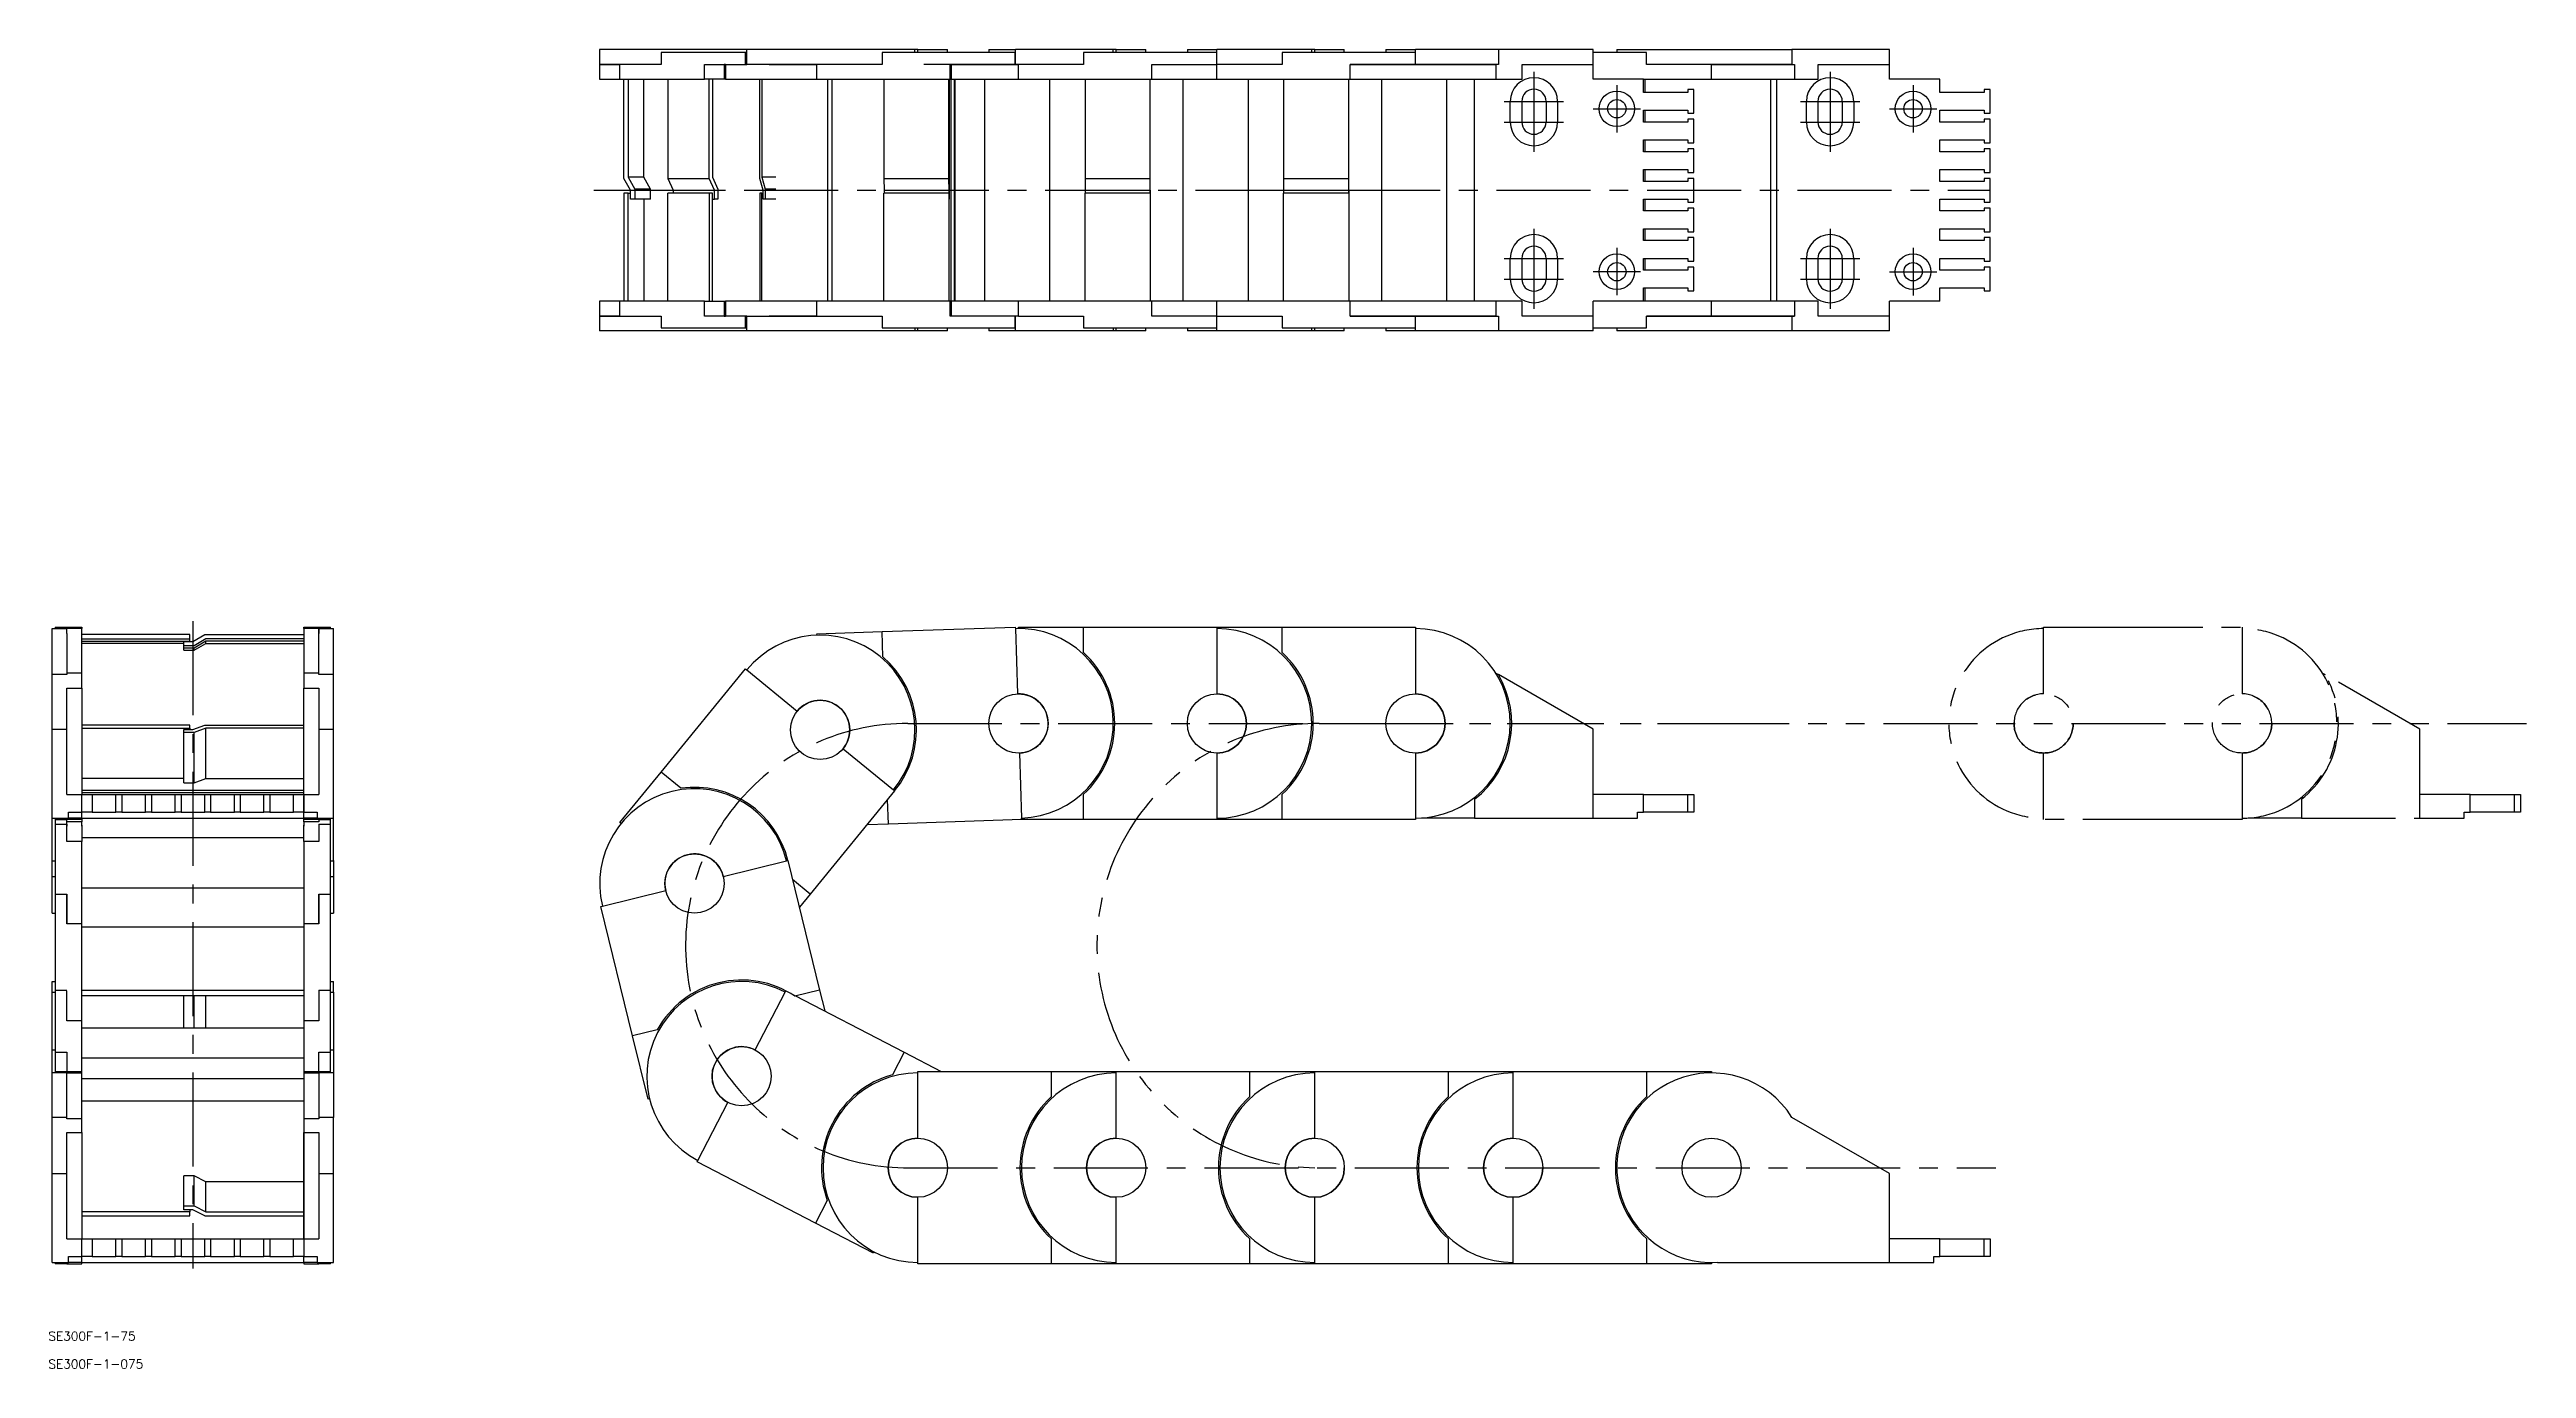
# Model space of a CAD drawing. Extents: x -186 to 650, y -350 to 95.
import ezdxf

# ---------------------------------------------------------------- set-up
doc = ezdxf.new("R2010")
doc.units = 0
doc.linetypes.add('CENTER', pattern=[50.8, 31.75, -6.35, 6.35, -6.35])
doc.linetypes.add('PHANTOM', pattern=[63.5, 31.75, -6.35, 6.35, -6.35, 6.35, -6.35])
doc.layers.get('0').update_dxf_attribs({"linetype": 'CONTINUOUS'})
doc.layers.add('CENTER', color=1, linetype='CONTINUOUS')
doc.styles.get("Standard").update_dxf_attribs({"font": 'txt.shx', "height": 3, "bigfont": 'bigfont.shx'})

# ---------------------------------------------------------------- blocks, each defined once
blk = doc.blocks.new('*U2')
at = {"color": 7, "linetype": 'CONTINUOUS'}
blk.add_text('SE300F-1-075', height=3, dxfattribs=at).set_placement((-186.11, -350.28))
blk = doc.blocks.new('*U3')
at = {"color": 7, "linetype": 'CONTINUOUS'}
blk.add_text('SE300F-1-75', height=3, dxfattribs=at).set_placement((-186.11, -340.86))

msp = doc.modelspace()

# ---------------------------------------------------------------- linework, layer by layer
at = {"color": 7, "linetype": 'CONTINUOUS'}
for p, q in [((49.675222, 95), (0, 95)), ((0, 95), (0, 90)), ((20.785401, 94), (20.785401, 90)), ((49.288309, 94), (20.785401, 94)), ((49.288309, 90), (49.288309, 94)), ((49.675222, 94), (49.288309, 94)), ((106.437661, 95), (49.675222, 95)), ((49.675222, 94), (49.675222, 95)), ((49.675222, 90), (49.675222, 94)), ((95.35399, 94), (95.35399, 90)), ((140.329517, 94), (95.35399, 94)), ((106.437661, 94), (106.437661, 95)), ((107.401224, 95), (106.437661, 95)), ((107.401224, 94), (107.401224, 95)), ((107.401501, 95), (117.401224, 95)), ((117.401224, 94), (117.401224, 95)), ((131.401224, 95), (140.346005, 95)), ((131.401224, 95), (131.401224, 94)), ((140.329517, 90), (140.329517, 94)), ((140.346005, 94), (140.329517, 94)), ((173.401224, 95), (140.346005, 95)), ((140.346005, 94), (140.346005, 95)), ((140.346005, 90), (140.346005, 94)), ((163.401224, 94), (163.401224, 90)), ((208.401224, 94), (163.401224, 94)), ((174.401224, 95), (173.394658, 95)), ((173.401224, 94), (173.401224, 95)), ((174.401224, 95), (184.401224, 95)), ((174.401224, 94), (174.401224, 95)), ((184.401224, 94), (184.401224, 95)), ((198.401224, 95), (208.401224, 95)), ((198.401224, 95), (198.401224, 94)), ((240.401224, 95), (208.401224, 95)), ((208.401224, 94), (208.401224, 95)), ((208.401224, 90), (208.401224, 94)), ((275.401224, 94), (230.401224, 94)), ((230.401224, 94), (230.401224, 90)), ((240.401224, 94), (240.401224, 95)), ((241.401224, 95), (240.401224, 95)), ((241.401224, 95), (251.401224, 95)), ((241.401224, 94), (241.401224, 95)), ((251.401224, 94), (251.401224, 95)), ((265.401224, 95), (275.401224, 95)), ((265.401224, 95), (265.401224, 94)), ((303.423315, 95), (275.401224, 95)), ((275.401224, 94), (275.401224, 95)), ((275.401224, 90), (275.401224, 94)), ((335.401224, 95), (303.423315, 95)), ((303.423315, 95), (303.423315, 90)), ((335.401224, 90), (335.401224, 95)), ((353.401224, 94), (335.401224, 94)), ((343.401224, 95), (402.523358, 95)), ((343.401224, 95), (343.401224, 94)), ((353.401224, 90), (353.401224, 94)), ((402.523358, 95), (402.523358, 90)), ((435.401224, 95), (402.523358, 95)), ((435.401224, 90), (435.401224, 95)), ((0, 90), (0, 85)), ((0, 90), (0.096517, 90)), ((0, 85), (6.850647, 85)), ((6.850647, 90), (0.096517, 90)), ((0.096517, 90), (0.096517, 89.995)), ((0.096517, 89.995), (6.850681, 89.995)), ((20.785401, 90), (6.850647, 90)), ((6.850647, 85), (6.850647, 90)), ((6.850647, 85), (35.353554, 85)), ((8.212111, 51.5), (8.212111, 85)), ((9.66907, 85), (9.66907, 51.901924)), ((14.901433, 51.901924), (14.901433, 85)), ((23.036666, 85), (23.036666, 51.5)), ((35.353554, 85), (35.353554, 90)), ((35.353554, 90), (49.288309, 90)), ((41.991631, 85), (35.353554, 85)), ((36.971421, 51.5), (36.971421, 85)), ((38.13216, 85), (38.13216, 51.901924)), ((41.991631, 89.995), (41.991631, 85)), ((42.437661, 89.995), (41.991631, 89.995)), ((42.437661, 85), (41.991631, 85)), ((42.437661, 90), (42.437661, 85)), ((42.437661, 85), (73.382443, 85)), ((73.3658, 90), (49.288309, 90)), ((49.288309, 90), (49.675222, 90)), ((54.083996, 51.5), (54.083996, 85)), ((54.775044, 85), (54.775044, 51.901924)), ((57.24936, 90), (57.24936, 89.995)), ((57.24936, 89.995), (73.365955, 89.995)), ((95.35399, 90), (73.365955, 90)), ((73.365955, 85), (73.365955, 90)), ((73.365955, 85), (118.341482, 85)), ((76.994254, 10), (76.994254, 85)), ((78.334042, 85), (78.334042, 10)), ((95.936157, 85), (95.936157, 51.5)), ((141.401224, 90), (109.401224, 90)), ((117.924193, 51.5), (117.924193, 85)), ((117.973656, 85), (117.973656, 51.901924)), ((118.341482, 90), (140.329517, 90)), ((118.341482, 85), (118.341482, 90)), ((118.341482, 85), (141.401224, 85)), ((118.624355, 85), (118.341482, 85)), ((118.624355, 89.995), (118.624355, 85)), ((118.70385, 10), (118.70385, 85)), ((119.686807, 85), (119.686807, 10)), ((119.902728, 85), (119.902728, 10)), ((119.902728, 85), (122.373925, 85)), ((122.143576, 85), (129.901082, 85)), ((129.901224, 85), (129.901224, 10)), ((140.329517, 90), (140.346005, 90)), ((140.346005, 90), (141.401224, 90)), ((163.401224, 90), (141.401224, 90)), ((141.401224, 85), (141.401224, 90)), ((141.401224, 85), (186.401224, 85)), ((151.901224, 85), (151.901224, 10)), ((163.901224, 85), (163.901224, 51.5)), ((185.901224, 51.5), (185.901224, 85)), ((186.401224, 90), (208.401224, 90)), ((186.401224, 85), (186.401224, 90)), ((186.401224, 85), (208.401224, 85)), ((196.901224, 85), (196.901224, 10)), ((230.401224, 90), (208.401224, 90)), ((208.401224, 85), (208.401224, 90)), ((208.401224, 85), (253.401224, 85)), ((218.901224, 85), (218.901224, 10)), ((230.901224, 85), (230.901224, 51.5)), ((252.901224, 51.5), (252.901224, 85)), ((253.401224, 90), (275.401224, 90)), ((253.401224, 85), (253.401224, 90)), ((253.401224, 85), (302.523358, 85)), ((275.401224, 90), (253.401245, 90)), ((263.901224, 85), (263.901224, 10)), ((302.523358, 90), (275.401224, 90)), ((275.401224, 90), (285.401224, 90)), ((285.401224, 90), (285.401224, 89.995)), ((285.401224, 89.995), (302.523358, 89.995)), ((285.901224, 85), (285.901224, 10)), ((295.401224, 10), (295.401224, 85)), ((302.523358, 90), (302.523358, 85)), ((303.423315, 90), (302.523358, 90)), ((302.523358, 85), (311.401224, 85)), ((311.401224, 90), (335.401224, 90)), ((311.401224, 85), (311.401224, 90)), ((335.401224, 85), (335.401224, 90)), ((352.401224, 85), (335.401224, 85)), ((352.401224, 80.5), (352.401224, 85)), ((352.401224, 85), (375.401224, 85)), ((352.901224, 85), (352.901224, 80.5)), ((375.401224, 90), (353.401224, 90)), ((375.401224, 90), (402.523358, 90)), ((402.523358, 90), (375.401224, 90)), ((375.401224, 85), (375.401224, 90)), ((375.401224, 85), (403.423315, 85)), ((395.401224, 10), (395.401224, 85)), ((397.315831, 85), (397.315831, 10)), ((402.523358, 90), (403.423315, 90)), ((403.423315, 90), (403.423315, 85)), ((403.423315, 85), (411.401224, 85)), ((411.401224, 90), (435.401224, 90)), ((411.401224, 85), (411.401224, 90)), ((435.401224, 85), (435.401224, 90)), ((452.401224, 85), (435.401224, 85)), ((452.401224, 80.5), (452.401224, 85)), ((307.401224, 70.5), (307.401224, 77.5)), ((311.301224, 77.5), (311.301224, 70.5)), ((319.501224, 77.5), (319.501224, 70.5)), ((323.401224, 77.5), (323.401224, 70.5)), ((367.401224, 80.5), (352.401224, 80.5)), ((367.401224, 81.5), (367.401224, 80.5)), ((369.401224, 81.5), (367.401224, 81.5)), ((369.401224, 73.5), (369.401224, 81.5)), ((407.401224, 70.5), (407.401224, 77.5)), ((411.301224, 77.5), (411.301224, 70.5)), ((419.501224, 77.5), (419.501224, 70.5)), ((423.401224, 77.5), (423.401224, 70.5)), ((467.401224, 80.5), (452.401224, 80.5)), ((467.401224, 81.5), (467.401224, 80.5)), ((469.401224, 81.5), (467.401224, 81.5)), ((469.401224, 73.5), (469.401224, 81.5)), ((352.401224, 74.5), (367.401224, 74.5)), ((352.401224, 70.5), (352.401224, 74.5)), ((367.401224, 70.5), (352.401224, 70.5)), ((352.901224, 74.5), (352.901224, 70.5)), ((367.401224, 74.5), (367.401224, 73.5)), ((367.401224, 73.5), (369.401224, 73.5)), ((369.401224, 71.5), (367.401224, 71.5)), ((367.401224, 71.5), (367.401224, 70.5)), ((369.401224, 63.5), (369.401224, 71.5)), ((452.401224, 74.5), (467.401224, 74.5)), ((452.401224, 70.5), (452.401224, 74.5)), ((467.401224, 70.5), (452.401224, 70.5)), ((467.401224, 74.5), (467.401224, 73.5)), ((467.401224, 73.5), (469.401224, 73.5)), ((469.401224, 71.5), (467.401224, 71.5)), ((467.401224, 71.5), (467.401224, 70.5)), ((469.401224, 63.5), (469.401224, 71.5)), ((352.401224, 60.5), (352.401224, 64.5)), ((352.401224, 64.5), (367.401224, 64.5)), ((367.401224, 60.5), (352.401224, 60.5)), ((352.901224, 64.5), (352.901224, 60.5)), ((367.401224, 64.5), (367.401224, 63.5)), ((367.401224, 63.5), (369.401224, 63.5)), ((369.401224, 61.5), (367.401224, 61.5)), ((367.401224, 61.5), (367.401224, 60.5)), ((369.401224, 53.5), (369.401224, 61.5)), ((452.401224, 64.5), (467.401224, 64.5)), ((452.401224, 60.5), (452.401224, 64.5)), ((467.401224, 60.5), (452.401224, 60.5)), ((467.401224, 64.5), (467.401224, 63.5)), ((467.401224, 63.5), (469.401224, 63.5)), ((469.401224, 61.5), (467.401224, 61.5)), ((467.401224, 61.5), (467.401224, 60.5)), ((469.401224, 53.5), (469.401224, 61.5)), ((10.455246, 47.5), (8.212111, 51.5)), ((14.901433, 51.901924), (9.66907, 51.901924)), ((9.66907, 51.901924), (11.912204, 47.901924)), ((17.144568, 47.901924), (14.901433, 51.901924)), ((23.036666, 51.5), (24.823741, 47.5)), ((23.036666, 51.5), (36.971421, 51.5)), ((38.758496, 47.5), (36.971421, 51.5)), ((38.13216, 51.901924), (39.919235, 47.901924)), ((55.147934, 47.5), (54.083996, 51.5)), ((54.775044, 51.901924), (55.838981, 47.901924)), ((59.432095, 51.901924), (54.775044, 51.901924)), ((95.936157, 51.5), (96.012311, 47.5)), ((95.936157, 51.5), (117.924193, 51.5)), ((118.000347, 47.5), (117.924193, 51.5)), ((117.973656, 51.901924), (118.04981, 47.901924)), ((163.901224, 51.5), (163.901224, 47.5)), ((163.901224, 51.5), (185.901224, 51.5)), ((185.901224, 47.5), (185.901224, 51.5)), ((230.901224, 51.5), (252.901224, 51.5)), ((230.901224, 51.5), (230.901224, 47.5)), ((252.901224, 47.5), (252.901224, 51.5)), ((352.401224, 54.5), (367.401224, 54.5)), ((352.401224, 50.5), (352.401224, 54.5)), ((367.401224, 50.5), (352.401224, 50.5)), ((352.901224, 54.5), (352.901224, 50.5)), ((367.401224, 54.5), (367.401224, 53.5)), ((367.401224, 53.5), (369.401224, 53.5)), ((367.401224, 51.5), (367.401224, 50.5)), ((369.401224, 51.5), (367.401224, 51.5)), ((369.401224, 43.5), (369.401224, 51.5)), ((452.401224, 54.5), (467.401224, 54.5)), ((452.401224, 50.5), (452.401224, 54.5)), ((467.401224, 50.5), (452.401224, 50.5)), ((467.401224, 54.5), (467.401224, 53.5)), ((467.401224, 53.5), (469.401224, 53.5)), ((467.401224, 51.5), (467.401224, 50.5)), ((469.401224, 51.5), (467.401224, 51.5)), ((469.401224, 43.5), (469.401224, 51.5)), ((8.212111, 46.5), (8.212111, 10)), ((9.66907, 46.5), (8.212111, 46.5)), ((9.66907, 10), (9.66907, 46.5)), ((9.66907, 46.5), (10.455246, 46.5)), ((10.455246, 44.5), (10.455246, 47.5)), ((11.912204, 44.5), (10.455246, 44.5)), ((11.912204, 47.901924), (11.912204, 44.5)), ((17.144568, 47.901924), (11.912204, 47.901924)), ((17.144568, 44.5), (11.912204, 44.5)), ((14.901433, 44.5), (14.901433, 10)), ((17.144568, 44.5), (17.144568, 47.901924)), ((23.036666, 10), (23.036666, 46.5)), ((36.971421, 46.5), (23.036666, 46.5)), ((24.823741, 47.5), (38.758496, 47.5)), ((24.823741, 47.5), (24.823741, 46.5)), ((36.971421, 46.5), (36.971421, 10)), ((38.13216, 46.5), (36.971421, 46.5)), ((38.13216, 10), (38.13216, 46.5)), ((38.13216, 44.5), (38.758496, 44.5)), ((38.758496, 44.5), (38.758496, 47.5)), ((39.919235, 44.5), (38.758496, 44.5)), ((39.919235, 47.901924), (39.919235, 44.5)), ((54.083996, 46.5), (54.083996, 10)), ((54.775044, 46.5), (54.083996, 46.5)), ((54.775044, 10), (54.775044, 46.5)), ((54.775044, 46.5), (55.147934, 46.5)), ((55.147934, 44.5), (55.147934, 47.5)), ((55.838981, 44.5), (55.147934, 44.5)), ((55.838981, 47.901924), (55.838981, 44.5)), ((59.432095, 47.901924), (55.838981, 47.901924)), ((59.432095, 44.5), (55.838981, 44.5)), ((95.936157, 10), (95.936157, 46.5)), ((117.924193, 46.5), (95.936157, 46.5)), ((96.012311, 47.5), (118.000347, 47.5)), ((96.012311, 47.5), (96.012311, 46.5)), ((117.924193, 46.5), (117.924193, 10)), ((117.973656, 46.5), (117.924193, 46.5)), ((117.973656, 10), (117.973656, 46.5)), ((117.973656, 44.5), (118.000347, 44.5)), ((118.000347, 44.5), (118.000347, 47.5)), ((118.04981, 44.5), (118.000347, 44.5)), ((118.04981, 47.901924), (118.04981, 44.5)), ((163.901224, 47.5), (185.901224, 47.5)), ((163.901224, 47.5), (163.901224, 46.5)), ((163.901224, 10), (163.901224, 46.5)), ((185.901224, 46.5), (163.901224, 46.5)), ((185.901224, 46.5), (185.901224, 47.5)), ((185.901224, 47.5), (185.901224, 46.5)), ((185.901224, 46.5), (185.901224, 10)), ((230.901224, 47.5), (252.901224, 47.5)), ((230.901224, 47.5), (230.901224, 46.5)), ((252.901224, 46.5), (230.901224, 46.5)), ((230.901224, 10), (230.901224, 46.5)), ((252.901224, 46.5), (252.901224, 47.5)), ((252.901224, 47.5), (252.901224, 46.5)), ((252.901224, 46.5), (252.901224, 10)), ((352.401224, 44.5), (367.401224, 44.5)), ((352.401224, 40.5), (352.401224, 44.5)), ((352.901224, 44.5), (352.901224, 40.5)), ((367.401224, 44.5), (367.401224, 43.5)), ((367.401224, 43.5), (369.401224, 43.5)), ((452.401224, 44.5), (467.401224, 44.5)), ((452.401224, 40.5), (452.401224, 44.5)), ((467.401224, 44.5), (467.401224, 43.5)), ((467.401224, 43.5), (469.401224, 43.5)), ((367.401224, 40.5), (352.401224, 40.5)), ((352.401224, 30.5), (352.401224, 34.5)), ((352.401224, 34.5), (367.401224, 34.5)), ((352.901224, 34.5), (352.901224, 30.5)), ((369.401224, 41.5), (367.401224, 41.5)), ((367.401224, 41.5), (367.401224, 40.5)), ((367.401224, 34.5), (367.401224, 33.5)), ((367.401224, 33.5), (369.401224, 33.5)), ((369.401224, 33.5), (369.401224, 41.5)), ((467.401224, 40.5), (452.401224, 40.5)), ((452.401224, 34.5), (467.401224, 34.5)), ((452.401224, 30.5), (452.401224, 34.5)), ((469.401224, 41.5), (467.401224, 41.5)), ((467.401224, 41.5), (467.401224, 40.5)), ((467.401224, 34.5), (467.401224, 33.5)), ((467.401224, 33.5), (469.401224, 33.5)), ((469.401224, 33.5), (469.401224, 41.5)), ((367.401224, 30.5), (352.401224, 30.5)), ((367.401224, 31.5), (367.401224, 30.5)), ((369.401224, 31.5), (367.401224, 31.5)), ((369.401224, 23.5), (369.401224, 31.5)), ((467.401224, 30.5), (452.401224, 30.5)), ((467.401224, 31.5), (467.401224, 30.5)), ((469.401224, 31.5), (467.401224, 31.5)), ((469.401224, 23.5), (469.401224, 31.5)), ((307.401224, 17.5), (307.401224, 24.5)), ((311.301224, 24.5), (311.301224, 17.5)), ((319.501224, 24.5), (319.501224, 17.5)), ((323.401224, 24.5), (323.401224, 17.5)), ((352.401224, 24.5), (367.401224, 24.5)), ((352.401224, 20.5), (352.401224, 24.5)), ((367.401224, 20.5), (352.401224, 20.5)), ((352.901224, 24.5), (352.901224, 20.5)), ((367.401224, 24.5), (367.401224, 23.5)), ((367.401224, 23.5), (369.401224, 23.5)), ((369.401224, 21.5), (367.401224, 21.5)), ((367.401224, 21.5), (367.401224, 20.5)), ((369.401224, 13.5), (369.401224, 21.5)), ((407.401224, 17.5), (407.401224, 24.5)), ((411.301224, 24.5), (411.301224, 17.5)), ((419.501224, 24.5), (419.501224, 17.5)), ((423.401224, 24.5), (423.401224, 17.5)), ((452.401224, 24.5), (467.401224, 24.5)), ((452.401224, 20.5), (452.401224, 24.5)), ((467.401224, 20.5), (452.401224, 20.5)), ((467.401224, 24.5), (467.401224, 23.5)), ((467.401224, 23.5), (469.401224, 23.5)), ((469.401224, 21.5), (467.401224, 21.5)), ((467.401224, 21.5), (467.401224, 20.5)), ((469.401224, 13.5), (469.401224, 21.5)), ((0, 10), (0, 5)), ((6.850647, 10), (0, 10)), ((35.353554, 10), (6.850647, 10)), ((6.850647, 5), (6.850647, 10)), ((35.353554, 5), (35.353554, 10)), ((35.353554, 10), (41.991631, 10)), ((41.991631, 10), (41.991631, 5.005)), ((41.991631, 10), (42.437742, 10)), ((73.382443, 10), (42.437661, 10)), ((42.437661, 10), (42.437661, 5)), ((118.341482, 10), (73.365955, 10)), ((73.365955, 5), (73.365955, 10)), ((141.401224, 10), (118.341482, 10)), ((118.341482, 5), (118.341482, 10)), ((118.341482, 10), (118.624355, 10)), ((118.624355, 10), (118.624355, 5.005)), ((186.401224, 10), (141.401224, 10)), ((141.401224, 5), (141.401224, 10)), ((208.401224, 10), (186.401224, 10)), ((186.401224, 5), (186.401224, 10)), ((253.401224, 10), (208.401224, 10)), ((208.401224, 5), (208.401224, 10)), ((302.523358, 10), (253.401224, 10)), ((253.401224, 5), (253.401224, 10)), ((311.401224, 10), (302.523358, 10)), ((302.523358, 10), (302.523358, 5)), ((311.401224, 5), (311.401224, 10)), ((352.401224, 10), (335.401224, 10)), ((335.401224, 5), (335.401224, 10)), ((352.401224, 10), (352.401224, 14.5)), ((352.401224, 14.5), (367.401224, 14.5)), ((375.401224, 10), (352.401224, 10)), ((352.901224, 14.5), (352.901224, 10)), ((367.401224, 14.5), (367.401224, 13.5)), ((367.401224, 13.5), (369.401224, 13.5)), ((403.423315, 10), (375.401224, 10)), ((375.401224, 5), (375.401224, 10)), ((403.423315, 10), (403.423315, 5)), ((411.401224, 10), (403.423315, 10)), ((411.401224, 5), (411.401224, 10)), ((452.401224, 10), (435.401224, 10)), ((435.401224, 5), (435.401224, 10)), ((452.401224, 14.5), (467.401224, 14.5)), ((452.401224, 10), (452.401224, 14.5)), ((467.401224, 14.5), (467.401224, 13.5)), ((467.401224, 13.5), (469.401224, 13.5)), ((0, 5), (0, 0)), ((0.096517, 5), (0, 5)), ((49.675222, 0), (0, 0)), ((6.850699, 5.005), (0.096517, 5.005)), ((0.096517, 5.005), (0.096517, 5)), ((0.096517, 5), (6.850647, 5)), ((6.850647, 5), (20.785401, 5)), ((20.785401, 5), (20.785401, 1)), ((20.785401, 1), (49.288309, 1)), ((49.288309, 5), (35.353554, 5)), ((41.991631, 5.005), (42.437661, 5.005)), ((49.288309, 1), (49.288309, 5)), ((49.288309, 5), (73.3658, 5)), ((49.675222, 5), (49.288309, 5)), ((49.288309, 1), (49.675222, 1)), ((49.675222, 1), (49.675222, 5)), ((49.675222, 0), (49.675222, 1)), ((107.401224, 0), (49.675222, 0)), ((73.365955, 5.005), (57.24936, 5.005)), ((57.24936, 5.005), (57.24936, 5)), ((73.365955, 5), (95.35399, 5)), ((95.35399, 5), (95.35399, 1)), ((95.35399, 1), (140.329517, 1)), ((106.437661, 1), (106.437661, 0)), ((107.401224, 0), (107.401224, 1)), ((117.401224, 0), (107.401501, 0)), ((117.401224, 0), (117.401224, 1)), ((140.329517, 5), (118.341482, 5)), ((131.401224, 1), (131.401224, 0)), ((140.346005, 0), (131.401224, 0)), ((140.329517, 1), (140.329517, 5)), ((140.346005, 5), (140.329517, 5)), ((140.329517, 1), (140.346005, 1)), ((140.346005, 1), (140.346005, 5)), ((141.401224, 5), (140.346005, 5)), ((140.346005, 0), (140.346005, 1)), ((174.401224, 0), (140.346005, 0)), ((141.401224, 5), (163.401224, 5)), ((163.401224, 5), (163.401224, 1)), ((163.401224, 1), (208.401224, 1)), ((173.401224, 1), (173.401224, 0)), ((184.401224, 0), (174.401014, 0)), ((174.401224, 0), (174.401224, 1)), ((184.401224, 0), (184.401224, 1)), ((208.401224, 5), (186.401224, 5)), ((198.401224, 1), (198.401224, 0)), ((208.401224, 0), (198.401224, 0)), ((208.401224, 1), (208.401224, 5)), ((208.401224, 5), (230.401224, 5)), ((208.401224, 0), (208.401224, 1)), ((240.401224, 0), (208.401224, 0)), ((230.401224, 5), (230.401224, 1)), ((230.401224, 1), (275.401224, 1)), ((240.401224, 0), (240.401224, 1)), ((241.401224, 0), (240.401224, 0)), ((251.401224, 0), (241.401014, 0)), ((241.401224, 0), (241.401224, 1)), ((251.401224, 0), (251.401224, 1)), ((275.401224, 5), (253.401224, 5)), ((253.401245, 5), (275.401224, 5)), ((265.401224, 1), (265.401224, 0)), ((285.401224, 0), (265.401224, 0)), ((275.401224, 1), (275.401224, 5)), ((275.401224, 5), (302.523358, 5)), ((285.401224, 5), (275.401224, 5)), ((275.401224, 0), (275.401224, 1)), ((303.423315, 0), (275.401224, 0)), ((302.523358, 5.005), (285.401224, 5.005)), ((285.401224, 5.005), (285.401224, 5)), ((303.423315, 0), (295.401224, 0)), ((302.523358, 5), (303.423315, 5)), ((303.423315, 5), (303.423315, 0)), ((335.401224, 0), (303.423315, 0)), ((335.401224, 5), (311.401224, 5)), ((335.401224, 0), (335.401224, 5)), ((335.401224, 1), (353.401224, 1)), ((343.401224, 1), (343.401224, 0)), ((402.523358, 0), (343.401224, 0)), ((402.523358, 5), (353.401224, 5)), ((353.401224, 1), (353.401224, 5)), ((353.401224, 5), (375.401224, 5)), ((375.401224, 5), (403.423315, 5)), ((402.523358, 5), (402.523358, 0)), ((403.423315, 5), (402.523358, 5)), ((435.401224, 0), (402.523358, 0)), ((435.401224, 5), (411.401224, 5)), ((435.401224, 0), (435.401224, 5)), ((-183.830106, -100), (-179.830106, -100)), ((-183.830106, -100), (-183.830106, -100.5)), ((-183.830106, -100.017675), (-183.830106, -100.5)), ((-179.830106, -100), (-174.830106, -100)), ((-179.830106, -100.5), (-179.830106, -100)), ((-174.830106, -100), (-174.830106, -100.5)), ((-99.830106, -100), (-94.830106, -100)), ((-99.830106, -100.5), (-99.830106, -100)), ((-94.830106, -100), (-90.830106, -100)), ((-94.830106, -100), (-94.830106, -100.5)), ((-90.830106, -100.5), (-90.830106, -100)), ((95.35399, -101.501576), (140.329517, -100.017675)), ((140.329517, -100.017675), (140.346005, -100.517403)), ((141.401224, -100), (163.401224, -100)), ((141.401224, -100.5), (141.401224, -100)), ((163.401224, -108.578253), (163.401224, -100)), ((163.401224, -100), (208.401224, -100)), ((208.401224, -100), (230.401224, -100)), ((208.401224, -100), (208.401224, -100.5)), ((230.401224, -100), (275.401224, -100)), ((230.401224, -108.578253), (230.401224, -100)), ((275.401224, -100), (275.401224, -100.5)), ((-184.830106, -164.482597), (-184.830106, -100.5)), ((-184.830106, -116.037546), (-184.830106, -100.5)), ((-184.830106, -100.5), (-183.830106, -100.5)), ((-183.830106, -100.5), (-179.830106, -100.5)), ((-174.830106, -100.5), (-179.830106, -100.5)), ((-179.830106, -102.102632), (-179.830106, -100.5)), ((-179.830106, -102.102632), (-179.830106, -115.517955)), ((-179.825106, -102.102632), (-179.830106, -102.102632)), ((-174.830106, -115.517955), (-174.830106, -100.5)), ((-138.330106, -102.5), (-174.830106, -102.5)), ((-174.830106, -104), (-138.330106, -104)), ((-174.830106, -104.75745), (-138.330106, -104.75745)), ((-140.330106, -105.482913), (-174.830106, -105.482913)), ((-140.330106, -104.809401), (-137.330106, -104.809401)), ((-140.330106, -106.309401), (-140.330106, -104.809401)), ((-136.928182, -106.309401), (-140.330106, -106.309401)), ((-140.330106, -107.065595), (-140.330106, -106.309401)), ((-136.928182, -107.065595), (-140.330106, -107.065595)), ((-140.330106, -107.791058), (-140.330106, -107.065595)), ((-140.330106, -107.791058), (-136.928182, -107.791058)), ((-138.330106, -104), (-138.330106, -102.5)), ((-138.330106, -104.75745), (-138.330106, -104)), ((-138.330106, -104.75745), (-138.330106, -104.809401)), ((-137.330106, -104.809401), (-133.330106, -102.5)), ((-132.928182, -104), (-136.928182, -106.309401)), ((-132.928182, -104.75745), (-136.928182, -107.065595)), ((-136.928182, -107.791058), (-132.928182, -105.482913)), ((-136.928182, -107.791058), (-136.928182, -107.065595)), ((-133.330106, -102.5), (-99.830106, -102.5)), ((-99.830106, -104), (-132.928182, -104)), ((-99.830106, -104.75745), (-132.928182, -104.75745)), ((-132.928182, -105.482913), (-132.928182, -104.75745)), ((-132.928182, -105.482913), (-99.830106, -105.482913)), ((-99.830106, -100.5), (-99.830106, -115.517955)), ((-94.830106, -100.5), (-99.830106, -100.5)), ((-94.830106, -102.102632), (-94.835106, -102.102632)), ((-94.830106, -100.5), (-90.830106, -100.5)), ((-94.830106, -115.517955), (-94.830106, -100.5)), ((-94.830106, -100.5), (-94.830106, -102.102632)), ((-90.830106, -100.5), (-89.830106, -100.5)), ((-89.830106, -164.482597), (-89.830106, -100.5)), ((-89.830106, -116.037546), (-89.830106, -100.5)), ((73.365955, -102.227039), (95.35399, -101.501576)), ((73.382443, -102.726767), (73.365955, -102.227039)), ((95.636863, -110.075164), (95.35399, -101.501576)), ((140.346005, -100.517403), (141.071468, -122.505438)), ((208.401224, -100.5), (208.401224, -122.5)), ((275.401224, -100.5), (275.401224, -122.5)), ((-179.830106, -116.037546), (-184.830106, -116.037546)), ((-184.830106, -134.5), (-184.830106, -116.037546)), ((-174.830106, -115.517955), (-179.830106, -115.517955)), ((-179.830106, -115.517955), (-179.830106, -116.037546)), ((-174.830106, -120.643594), (-174.830106, -115.517955)), ((-94.830106, -115.517955), (-99.830106, -115.517955)), ((-99.830106, -115.517955), (-99.830106, -120.643594)), ((-94.830106, -116.037546), (-94.830106, -115.517955)), ((-89.830106, -116.037546), (-94.830106, -116.037546)), ((-89.830106, -134.5), (-89.830106, -116.037546)), ((20.785401, -148.946112), (49.288309, -114.123931)), ((49.288309, -114.123931), (49.675222, -114.44063)), ((49.675222, -114.44063), (66.699399, -128.375385)), ((302.523358, -115.517955), (303.423315, -116.037546)), ((335.401224, -134.5), (303.423315, -116.037546)), ((-179.830106, -134.5), (-179.830106, -120.643594)), ((-179.830106, -120.643594), (-174.830106, -120.643594)), ((-174.830106, -120.643594), (-174.830106, -156.5)), ((-99.830106, -156.5), (-99.830106, -120.643594)), ((-99.830106, -120.643594), (-94.830106, -120.643594)), ((-94.830106, -120.643594), (-94.830106, -134.5)), ((-138.330106, -133.118517), (-174.830106, -133.118517)), ((-138.330106, -134.068613), (-138.330106, -133.118517)), ((-137.330106, -134.581286), (-133.330106, -133.118517)), ((-133.330106, -133.118517), (-99.830106, -133.118517)), ((-184.830106, -164.5), (-184.830106, -134.5)), ((-184.830106, -134.5), (-179.830106, -134.5)), ((-179.830106, -156.5), (-179.830106, -134.5)), ((-174.830106, -134.068613), (-138.330106, -134.068613)), ((-140.330106, -134.581286), (-137.330106, -134.581286)), ((-140.330106, -135.531383), (-140.330106, -134.581286)), ((-136.928182, -135.531383), (-140.330106, -135.531383)), ((-140.330106, -152.555561), (-140.330106, -135.531383)), ((-138.330106, -134.068613), (-138.330106, -134.581286)), ((-132.928182, -134.068613), (-136.928182, -135.531383)), ((-136.928182, -152.555561), (-136.928182, -135.531383)), ((-99.830106, -134.068613), (-132.928182, -134.068613)), ((-132.928182, -151.092791), (-132.928182, -134.068613)), ((-94.830106, -134.5), (-94.830106, -156.5)), ((-94.830106, -134.5), (-89.830106, -134.5)), ((-89.830106, -164.5), (-89.830106, -134.5)), ((82.175924, -141.043344), (99.200101, -154.978098)), ((335.401224, -164.5), (335.401224, -134.5)), ((6.850647, -165.970289), (20.785401, -148.946112)), ((27.423478, -154.37956), (20.785401, -148.946112)), ((141.73098, -142.494562), (142.456443, -164.482597)), ((208.401224, -142.5), (208.401224, -164.5)), ((275.401224, -142.5), (275.401224, -164.5)), ((-179.830106, -156.5), (-174.830106, -156.5)), ((-140.330106, -151.092791), (-174.830106, -151.092791)), ((-174.830106, -155), (-99.830106, -155)), ((-99.830106, -155.952079), (-174.830106, -155.952079)), ((-174.830106, -156.5), (-171.330106, -156.5)), ((-174.830106, -162.5), (-174.830106, -156.5)), ((-171.330106, -156.5), (-163.330106, -156.5)), ((-171.330106, -156.5), (-171.330106, -162.5)), ((-163.330106, -162.5), (-163.330106, -156.5)), ((-163.330106, -156.5), (-161.330106, -156.5)), ((-161.330106, -156.5), (-153.330106, -156.5)), ((-161.330106, -156.5), (-161.330106, -162.5)), ((-153.330106, -156.5), (-151.330106, -156.5)), ((-153.330106, -162.5), (-153.330106, -156.5)), ((-151.330106, -156.5), (-143.330106, -156.5)), ((-151.330106, -156.5), (-151.330106, -162.5)), ((-143.330106, -162.5), (-143.330106, -156.5)), ((-143.330106, -156.5), (-141.330106, -156.5)), ((-141.330106, -156.5), (-133.330106, -156.5)), ((-141.330106, -156.5), (-141.330106, -162.5)), ((-140.330106, -152.555561), (-136.928182, -152.555561)), ((-136.928182, -152.555561), (-132.928182, -151.092791)), ((-133.330106, -162.5), (-133.330106, -156.5)), ((-133.330106, -156.5), (-131.330106, -156.5)), ((-132.928182, -151.092791), (-99.830106, -151.092791)), ((-131.330106, -156.5), (-123.330106, -156.5)), ((-131.330106, -156.5), (-131.330106, -162.5)), ((-123.330106, -156.5), (-121.330106, -156.5)), ((-123.330106, -162.5), (-123.330106, -156.5)), ((-121.330106, -156.5), (-113.330106, -156.5)), ((-121.330106, -156.5), (-121.330106, -162.5)), ((-113.330106, -162.5), (-113.330106, -156.5)), ((-113.330106, -156.5), (-111.330106, -156.5)), ((-111.330106, -156.5), (-103.330106, -156.5)), ((-111.330106, -156.5), (-111.330106, -162.5)), ((-103.330106, -156.5), (-99.830106, -156.5)), ((-103.330106, -162.5), (-103.330106, -156.5)), ((-99.830106, -156.5), (-99.830106, -162.5)), ((-99.830106, -156.5), (-94.830106, -156.5)), ((-99.830106, -165), (-99.830106, -157)), ((99.587014, -155.294797), (71.084107, -190.116978)), ((97.497403, -166.466227), (97.224066, -158.181626)), ((99.200101, -154.978098), (99.587014, -155.294797)), ((163.401224, -165), (163.401224, -156.421747)), ((230.401224, -165), (230.401224, -156.421747)), ((295.401224, -158.117377), (295.401224, -164.5)), ((352.401224, -156.5), (335.401224, -156.5)), ((352.401224, -162.5), (352.401224, -156.5)), ((352.401224, -156.5), (367.401224, -156.5)), ((367.401224, -162.5), (367.401224, -156.5)), ((367.401224, -156.5), (369.401224, -156.5)), ((369.401224, -156.5), (369.401224, -162.5)), ((-184.830106, -164.5), (-179.330106, -164.5)), ((-184.830106, -178.945012), (-184.830106, -164.5)), ((-183.830106, -164.5), (-183.830106, -165)), ((-183.830106, -165), (-179.830106, -165)), ((-183.830106, -165), (-183.830106, -166.466227)), ((-183.830106, -166.466227), (-179.830106, -166.466227)), ((-183.830106, -166.466227), (-183.830106, -190.116978)), ((-179.830106, -172.318975), (-179.830106, -164.5)), ((-179.830106, -165), (-179.830106, -164.5)), ((-174.830106, -165), (-179.830106, -165)), ((-179.830106, -165.707788), (-179.830106, -165)), ((-174.830106, -165.707788), (-179.830106, -165.707788)), ((-179.830106, -166.466227), (-179.830106, -167.191689)), ((-179.330106, -162.5), (-174.830106, -162.5)), ((-179.330106, -164.5), (-179.330106, -162.5)), ((-174.830106, -164.5), (-179.330106, -164.5)), ((-171.330106, -162.5), (-174.830106, -162.5)), ((-174.830106, -164.5), (-174.830106, -162.5)), ((-174.830106, -164.5), (-99.830106, -164.5)), ((-174.830106, -164.5), (-174.830106, -165.707788)), ((-174.830106, -164.5), (-174.830106, -165)), ((-174.830106, -167.191689), (-174.830106, -165.707788)), ((-174.830106, -166.885527), (-174.830106, -172.318975)), ((-171.330106, -162.5), (-163.330106, -162.5)), ((-161.330106, -162.5), (-163.330106, -162.5)), ((-161.330106, -162.5), (-153.330106, -162.5)), ((-151.330106, -162.5), (-153.330106, -162.5)), ((-151.330106, -162.5), (-143.330106, -162.5)), ((-141.330106, -162.5), (-143.330106, -162.5)), ((-141.330106, -162.5), (-133.330106, -162.5)), ((-131.330106, -162.5), (-133.330106, -162.5)), ((-131.330106, -162.5), (-123.330106, -162.5)), ((-121.330106, -162.5), (-123.330106, -162.5)), ((-121.330106, -162.5), (-113.330106, -162.5)), ((-111.330106, -162.5), (-113.330106, -162.5)), ((-111.330106, -162.5), (-103.330106, -162.5)), ((-99.830106, -162.5), (-103.330106, -162.5)), ((-99.830106, -162.5), (-95.330106, -162.5)), ((-99.830106, -165.707788), (-99.830106, -162.5)), ((-99.830106, -164.5), (-99.830106, -162.5)), ((-95.330106, -164.5), (-99.830106, -164.5)), ((-94.830106, -165), (-99.830106, -165)), ((-94.830106, -165.707788), (-99.830106, -165.707788)), ((-99.830106, -165.707788), (-99.830106, -167.191689)), ((-99.830106, -172.318975), (-99.830106, -166.885527)), ((-95.330106, -162.5), (-95.330106, -164.5)), ((-95.330106, -164.5), (-89.830106, -164.5)), ((-94.830106, -164.5), (-94.830106, -165)), ((-94.830106, -164.982325), (-94.830106, -165.707788)), ((-94.830106, -165), (-90.830106, -165)), ((-94.830106, -166.466227), (-90.830106, -166.466227)), ((-94.830106, -166.466227), (-94.830106, -172.318975)), ((-90.830106, -190.116978), (-90.830106, -164.5)), ((-90.830106, -164.982325), (-90.830106, -164.5)), ((-90.830106, -165), (-90.830106, -164.5)), ((-90.830106, -166.466227), (-90.830106, -164.982325)), ((-89.830106, -178.945012), (-89.830106, -164.5)), ((7.23756, -166.286988), (6.850647, -165.970289)), ((97.497403, -166.466227), (90.247091, -166.70544)), ((142.472931, -164.982325), (97.497403, -166.466227)), ((163.401224, -165), (141.937223, -165)), ((142.456443, -164.482597), (142.472931, -164.982325)), ((208.401224, -165), (163.401224, -165)), ((208.401224, -164.5), (208.401224, -165)), ((230.401224, -165), (208.401224, -165)), ((275.401224, -165), (230.401224, -165)), ((275.401224, -164.5), (275.401224, -165)), ((277.401224, -164.5), (277.401224, -164.437439)), ((295.401224, -164.5), (277.401224, -164.5)), ((295.401224, -164.5), (335.401224, -164.5)), ((335.401224, -164.5), (350.401224, -164.5)), ((350.401224, -164.5), (350.401224, -162.5)), ((350.401224, -162.5), (352.401224, -162.5)), ((367.401224, -162.5), (352.401224, -162.5)), ((369.401224, -162.5), (367.401224, -162.5)), ((-174.830106, -172.318975), (-179.830106, -172.318975)), ((-99.830106, -171.122393), (-174.830106, -171.122393)), ((-174.830106, -200.194818), (-174.830106, -172.318975)), ((-99.830106, -172.318975), (-99.830106, -200.194818)), ((-94.830106, -172.318975), (-99.830106, -172.318975)), ((-184.830106, -196.555722), (-184.830106, -178.945012)), ((-184.830106, -184.177375), (-184.830106, -178.945012)), ((-184.830106, -178.945012), (-183.830106, -178.945012)), ((-183.830106, -178.826094), (-183.830106, -222.534848)), ((-90.830106, -178.945012), (-89.830106, -178.945012)), ((-89.830106, -178.81746), (-89.830106, -196.555722)), ((-89.830106, -178.945012), (-89.830106, -184.177375)), ((41.713056, -184.177375), (63.08178, -178.945012)), ((63.08178, -178.945012), (63.567433, -178.826094)), ((63.567433, -178.826094), (74.269995, -222.534848)), ((-184.830106, -184.177375), (-183.830106, -184.177375)), ((-183.830106, -190.116978), (-179.830106, -190.116978)), ((-179.830106, -200.194818), (-179.830106, -190.116978)), ((-179.830106, -190.116978), (-179.830106, -200.194818)), ((-99.830106, -188.14657), (-174.830106, -188.14657)), ((-94.830106, -190.116978), (-90.830106, -190.116978)), ((-94.830106, -190.116978), (-94.830106, -200.194818)), ((-94.830106, -200.194818), (-94.830106, -190.116978)), ((-90.830106, -184.177375), (-89.830106, -184.177375)), ((-90.830106, -222.534848), (-90.830106, -190.116978)), ((0.918219, -194.166433), (22.286943, -188.93407)), ((71.084107, -190.116978), (65.140974, -185.252362)), ((71.084107, -190.116978), (67.426342, -194.585693)), ((-184.830106, -196.555722), (-183.830106, -196.555722)), ((-174.830106, -200.194818), (-179.830106, -200.194818)), ((-174.830106, -243.903572), (-174.830106, -200.194818)), ((-99.830106, -200.194818), (-99.830106, -232.922975)), ((-94.830106, -200.194818), (-99.830106, -200.194818)), ((-90.830106, -196.555722), (-89.830106, -196.555722)), ((0.432566, -194.285351), (0.918219, -194.166433)), ((11.135128, -237.994104), (0.432566, -194.285351)), ((-99.830106, -201.275058), (-174.830106, -201.275058)), ((-184.830106, -223.231386), (-184.830106, -219.6332)), ((-184.830106, -219.6332), (-183.830106, -219.6332)), ((-184.830106, -242.757633), (-184.830106, -223.231386)), ((-184.830106, -223.231386), (-183.830106, -223.231386)), ((-183.830106, -222.534848), (-179.830106, -222.534848)), ((-183.830106, -222.534848), (-183.830106, -224.575054)), ((-183.830106, -222.787608), (-183.830106, -243.51904)), ((-179.830106, -232.922975), (-179.830106, -222.787608)), ((-99.830106, -222.643782), (-174.830106, -222.643782)), ((-99.830106, -224.427543), (-174.830106, -224.427543)), ((-140.330106, -235.372216), (-140.330106, -224.427543)), ((-136.928182, -235.372216), (-136.928182, -224.427543)), ((-132.928182, -235.372216), (-132.928182, -224.427543)), ((-94.830106, -222.534848), (-90.830106, -222.534848)), ((-94.830106, -222.534848), (-94.830106, -232.922975)), ((-90.830106, -219.6332), (-89.830106, -219.6332)), ((-90.830106, -224.575054), (-90.830106, -222.534848)), ((-90.830106, -243.51904), (-90.830106, -222.787608)), ((-90.830106, -223.231386), (-89.830106, -223.231386)), ((-89.830106, -223.231386), (-89.830106, -219.6332)), ((-89.830106, -223.231386), (-89.830106, -219.6332)), ((-89.830106, -223.231386), (-89.830106, -242.757633)), ((52.54191, -242.757633), (62.677277, -223.231386)), ((62.677277, -223.231386), (62.907627, -222.787608)), ((62.907627, -222.787608), (102.847678, -243.51904)), ((74.269995, -222.534848), (65.93789, -224.575054)), ((74.269995, -222.534848), (75.995309, -229.580949)), ((-174.830106, -232.922975), (-179.830106, -232.922975)), ((-174.830106, -252.5), (-174.830106, -232.922975)), ((-99.830106, -232.922975), (-99.830106, -250.5)), ((-94.830106, -232.922975), (-99.830106, -232.922975)), ((-99.830106, -235.372216), (-174.830106, -235.372216)), ((19.467233, -235.953898), (11.135128, -237.994104)), ((16.367492, -259.362829), (11.135128, -237.994104)), ((-184.830106, -250.5), (-184.830106, -242.757633)), ((-184.830106, -242.757633), (-183.830106, -242.757633)), ((-179.830106, -250.5), (-184.830106, -250.5)), ((-184.830106, -265.517955), (-184.830106, -250.5)), ((-183.830106, -243.51904), (-179.830106, -243.51904)), ((-183.830106, -243.51904), (-183.830106, -250)), ((-183.830106, -250), (-179.830106, -250)), ((-183.830106, -250), (-183.830106, -250.5)), ((-179.830106, -243.51904), (-179.830106, -250.5)), ((-179.830106, -250), (-174.830106, -250)), ((-179.830106, -250), (-179.830106, -250.5)), ((-179.830106, -265.517955), (-179.830106, -250.5)), ((-179.830106, -250.5), (-174.830106, -250.5)), ((-99.830106, -245.507583), (-174.830106, -245.507583)), ((-174.830106, -250.5), (-174.830106, -250)), ((-174.830106, -266.037546), (-174.830106, -250.5)), ((-174.830106, -266.037546), (-174.830106, -250.5)), ((-174.830106, -266.037546), (-174.830106, -250.5)), ((-99.830106, -250), (-94.830106, -250)), ((-99.830106, -250), (-99.830106, -250.5)), ((-99.830106, -250.5), (-99.830106, -306.499918)), ((-99.830106, -250.5), (-94.830106, -250.5)), ((-94.830106, -243.51904), (-90.830106, -243.51904)), ((-94.830106, -250), (-94.830106, -243.51904)), ((-94.830106, -250), (-90.830106, -250)), ((-94.830106, -250.5), (-94.830106, -250)), ((-89.830106, -250.5), (-94.830106, -250.5)), ((-94.830106, -250.5), (-94.830106, -265.517955)), ((-90.830106, -242.757633), (-89.830106, -242.757633)), ((-90.830106, -250), (-90.830106, -243.51904)), ((-90.830106, -250.5), (-90.830106, -250)), ((-89.830106, -242.757633), (-89.830106, -250.5)), ((-89.830106, -250.5), (-89.830106, -265.517955)), ((102.847678, -243.51904), (98.89569, -251.132726)), ((102.847678, -243.51904), (115.333543, -250)), ((107.401224, -250), (152.401224, -250)), ((107.401224, -250.5), (107.401224, -250)), ((107.401224, -272.5), (107.401224, -250.5)), ((152.401224, -250), (174.401224, -250)), ((152.401224, -250), (152.401224, -258.578253)), ((174.401224, -250), (219.401224, -250)), ((174.401224, -250.5), (174.401224, -250)), ((174.401224, -272.5), (174.401224, -250.5)), ((219.401224, -250), (241.401224, -250)), ((219.401224, -250), (219.401224, -258.578253)), ((241.401224, -250), (286.401224, -250)), ((241.401224, -250.5), (241.401224, -250)), ((241.401224, -272.5), (241.401224, -250.5)), ((286.401224, -250), (308.401224, -250)), ((286.401224, -250), (286.401224, -258.578253)), ((308.401224, -250), (353.401224, -250)), ((308.401224, -250.5), (308.401224, -250)), ((308.401224, -272.5), (308.401224, -250.5)), ((353.401224, -250), (353.401224, -258.578253)), ((353.401224, -250), (375.401224, -250)), ((375.401224, -250), (375.401224, -250.5)), ((-99.830106, -252.5), (-174.830106, -252.5)), ((-184.830106, -284.5), (-184.830106, -265.517955)), ((-179.830106, -265.517955), (-184.830106, -265.517955)), ((-179.830106, -266.037546), (-179.830106, -265.517955)), ((-174.830106, -266.037546), (-179.830106, -266.037546)), ((-99.830106, -260), (-174.830106, -260)), ((-174.830106, -270.643594), (-174.830106, -266.037546)), ((-94.830106, -266.037546), (-99.830106, -266.037546)), ((-99.830106, -266.037546), (-99.830106, -270.643594)), ((-89.830106, -265.517955), (-94.830106, -265.517955)), ((-94.830106, -265.517955), (-94.830106, -266.037546)), ((-89.830106, -284.5), (-89.830106, -265.517955)), ((16.853145, -259.243911), (16.367492, -259.362829)), ((33.192573, -280.035015), (43.32794, -260.508767)), ((435.401224, -284.5), (402.523358, -265.517955)), ((-179.830106, -284.5), (-179.830106, -270.643594)), ((-179.830106, -270.643594), (-174.830106, -270.643594)), ((-174.830106, -270.643594), (-174.830106, -306.5)), ((-99.830106, -306.5), (-99.830106, -270.643594)), ((-99.830106, -270.643594), (-94.830106, -270.643594)), ((-94.830106, -270.643594), (-94.830106, -284.5)), ((32.962224, -280.478793), (33.192573, -280.035015)), ((72.902275, -301.210226), (32.962224, -280.478793)), ((-184.830106, -284.5), (-179.830106, -284.5)), ((-184.830106, -314.5), (-184.830106, -284.5)), ((-179.830106, -306.5), (-179.830106, -284.5)), ((-136.928182, -285.244558), (-140.330106, -285.244558)), ((-140.330106, -295.379925), (-140.330106, -285.244558)), ((-136.928182, -295.379925), (-136.928182, -285.244558)), ((-132.928182, -287.294283), (-136.928182, -285.244558)), ((-99.830106, -287.294283), (-132.928182, -287.294283)), ((-132.928182, -297.42965), (-132.928182, -287.294283)), ((-94.830106, -284.5), (-89.830106, -284.5)), ((-94.830106, -284.5), (-94.830106, -306.5)), ((-89.830106, -314.5), (-89.830106, -284.5)), ((107.401224, -314.5), (107.401224, -292.5)), ((174.401224, -314.5), (174.401224, -292.5)), ((241.401224, -314.5), (241.401224, -292.5)), ((308.401224, -314.5), (308.401224, -292.5)), ((435.401224, -314.5), (435.401224, -284.5)), ((-138.330106, -297.42965), (-174.830106, -297.42965)), ((-174.830106, -298.760985), (-138.330106, -298.760985)), ((-140.330106, -295.379925), (-136.928182, -295.379925)), ((-140.330106, -296.71126), (-140.330106, -295.379925)), ((-137.330106, -296.71126), (-140.330106, -296.71126)), ((-138.330106, -296.71126), (-138.330106, -297.42965)), ((-138.330106, -298.760985), (-138.330106, -297.42965)), ((-133.330106, -298.760985), (-137.330106, -296.71126)), ((-136.928182, -295.379925), (-132.928182, -297.42965)), ((-133.330106, -298.760985), (-99.830106, -298.760985)), ((-132.928182, -297.42965), (-99.830106, -297.42965)), ((76.854263, -293.59654), (72.902275, -301.210226)), ((-179.830106, -306.5), (-174.830106, -306.5)), ((-174.830106, -312.5), (-174.830106, -306.5)), ((-174.830106, -306.5), (-171.330106, -306.5)), ((-171.330106, -306.5), (-163.330106, -306.5)), ((-171.330106, -306.5), (-171.330106, -312.5)), ((-163.330106, -312.5), (-163.330106, -306.5)), ((-163.330106, -306.5), (-161.330106, -306.5)), ((-161.330106, -306.5), (-161.330106, -312.5)), ((-161.330106, -306.5), (-153.330106, -306.5)), ((-153.330106, -306.5), (-151.330106, -306.5)), ((-153.330106, -312.5), (-153.330106, -306.5)), ((-151.330106, -306.5), (-151.330106, -312.5)), ((-151.330106, -306.5), (-143.330106, -306.5)), ((-143.330106, -312.5), (-143.330106, -306.5)), ((-143.330106, -306.5), (-141.330106, -306.5)), ((-141.330106, -306.5), (-133.330106, -306.5)), ((-141.330106, -306.5), (-141.330106, -312.5)), ((-133.330106, -312.5), (-133.330106, -306.5)), ((-133.330106, -306.5), (-131.330106, -306.5)), ((-131.330106, -306.5), (-131.330106, -312.5)), ((-131.330106, -306.5), (-123.330106, -306.5)), ((-123.330106, -306.5), (-121.330106, -306.5)), ((-123.330106, -312.5), (-123.330106, -306.5)), ((-121.330106, -306.5), (-121.330106, -312.5)), ((-121.330106, -306.5), (-113.330106, -306.5)), ((-113.330106, -312.5), (-113.330106, -306.5)), ((-113.330106, -306.5), (-111.330106, -306.5)), ((-111.330106, -306.5), (-103.330106, -306.5)), ((-111.330106, -306.5), (-111.330106, -312.5)), ((-103.330106, -312.5), (-103.330106, -306.5)), ((-103.330106, -306.5), (-99.830106, -306.5)), ((-99.830106, -306.5), (-99.830106, -312.5)), ((-99.830106, -306.5), (-94.830106, -306.5)), ((-99.830106, -306.99968), (-99.830106, -312.5)), ((92.428523, -311.345593), (72.902275, -301.210226)), ((152.401224, -306.421747), (152.401224, -315)), ((219.401224, -306.421747), (219.401224, -315)), ((286.401224, -306.421747), (286.401224, -315)), ((353.401224, -306.421747), (353.401224, -315)), ((452.401224, -306.5), (435.401224, -306.5)), ((452.401224, -306.5), (467.401224, -306.5)), ((452.401224, -312.5), (452.401224, -306.5)), ((467.401224, -312.5), (467.401224, -306.5)), ((467.401224, -306.5), (469.401224, -306.5)), ((469.401224, -306.5), (469.401224, -312.5)), ((-184.830106, -314.5), (-179.330106, -314.5)), ((-183.830106, -314.5), (-183.830106, -315)), ((-179.830106, -315), (-183.830106, -315)), ((-179.830106, -314.5), (-179.830106, -315)), ((-179.830106, -315), (-174.830106, -315)), ((-179.330106, -312.5), (-174.830106, -312.5)), ((-179.330106, -314.5), (-179.330106, -312.5)), ((-174.830106, -314.5), (-179.330106, -314.5)), ((-171.330106, -312.5), (-174.830106, -312.5)), ((-174.830106, -314.5), (-174.830106, -312.5)), ((-174.830106, -314.5), (-99.830106, -314.5)), ((-174.830106, -315), (-174.830106, -314.5)), ((-171.330106, -312.5), (-163.330106, -312.5)), ((-161.330106, -312.5), (-163.330106, -312.5)), ((-161.330106, -312.5), (-153.330106, -312.5)), ((-151.330106, -312.5), (-153.330106, -312.5)), ((-151.330106, -312.5), (-143.330106, -312.5)), ((-141.330106, -312.5), (-143.330106, -312.5)), ((-141.330106, -312.5), (-133.330106, -312.5)), ((-131.330106, -312.5), (-133.330106, -312.5)), ((-131.330106, -312.5), (-123.330106, -312.5)), ((-121.330106, -312.5), (-123.330106, -312.5)), ((-121.330106, -312.5), (-113.330106, -312.5)), ((-111.330106, -312.5), (-113.330106, -312.5)), ((-111.330106, -312.5), (-103.330106, -312.5)), ((-99.830106, -312.5), (-103.330106, -312.5)), ((-99.830106, -312.5), (-95.330106, -312.5)), ((-99.830106, -314.5), (-99.830106, -312.5)), ((-95.330106, -314.5), (-99.830106, -314.5)), ((-99.830106, -314.5), (-99.830106, -315)), ((-99.830106, -315), (-94.830106, -315)), ((-95.330106, -312.5), (-95.330106, -314.5)), ((-95.330106, -314.5), (-89.830106, -314.5)), ((-94.830106, -315), (-94.830106, -314.5)), ((-90.830106, -315), (-94.830106, -315)), ((-90.830106, -315), (-90.830106, -314.5)), ((92.658872, -310.901814), (92.428523, -311.345593)), ((107.401224, -315), (107.401224, -314.5)), ((152.401224, -315), (107.401224, -315)), ((174.401224, -315), (152.401224, -315)), ((174.401224, -315), (174.401224, -314.5)), ((219.401224, -315), (174.401224, -315)), ((241.401224, -315), (219.401224, -315)), ((241.401224, -315), (241.401224, -314.5)), ((286.401224, -315), (241.401224, -315)), ((308.401224, -315), (286.401224, -315)), ((308.401224, -315), (308.401224, -314.5)), ((353.401224, -315), (308.401224, -315)), ((375.401224, -315), (353.401224, -315)), ((375.401224, -314.5), (375.401224, -315)), ((377.401224, -314.437439), (377.401224, -314.5)), ((377.401224, -314.5), (435.401224, -314.5)), ((435.401224, -314.5), (450.401224, -314.5)), ((450.401224, -314.5), (450.401224, -312.5)), ((450.401224, -312.5), (452.401224, -312.5)), ((467.401224, -312.5), (452.401224, -312.5)), ((469.401224, -312.5), (467.401224, -312.5))]:
    msp.add_line(p, q, dxfattribs=at)
at = {"color": 3, "linetype": 'PHANTOM'}
for p, q in [((487.489271, -100), (532.489271, -100)), ((487.489271, -100.5), (487.489271, -100)), ((509.489271, -100), (554.489271, -100)), ((554.489271, -100), (554.489271, -100.5)), ((487.489271, -122.5), (487.489271, -100.5)), ((554.489271, -100.5), (554.489271, -122.5)), ((581.611405, -115.517955), (582.511362, -116.037546)), ((614.489271, -134.5), (582.511362, -116.037546)), ((242.870091, -132.5), (650.489271, -132.5)), ((614.489271, -164.5), (614.489271, -134.5)), ((487.489271, -164.5), (487.489271, -142.5)), ((554.489271, -142.5), (554.489271, -164.5)), ((574.489271, -158.117377), (574.489271, -164.5)), ((631.489271, -156.5), (614.489271, -156.5)), ((631.489271, -156.5), (646.489271, -156.5)), ((631.489271, -162.5), (631.489271, -156.5)), ((646.489271, -156.5), (648.489271, -156.5)), ((646.489271, -162.5), (646.489271, -156.5)), ((648.489271, -156.5), (648.489271, -162.5)), ((487.489271, -165), (487.489271, -164.5)), ((532.489271, -165), (487.489271, -165)), ((554.489271, -165), (509.489271, -165)), ((554.489271, -164.5), (554.489271, -165)), ((556.489271, -164.5), (556.489271, -164.437439)), ((574.489271, -164.5), (556.489271, -164.5)), ((574.489271, -164.5), (614.489271, -164.5)), ((614.489271, -164.5), (629.489271, -164.5)), ((629.489271, -162.5), (631.489271, -162.5)), ((629.489271, -164.5), (629.489271, -162.5)), ((646.489271, -162.5), (631.489271, -162.5)), ((648.489271, -162.5), (646.489271, -162.5))]:
    msp.add_line(p, q, dxfattribs=at)
at = {"color": 7, "linetype": 'CONTINUOUS'}
for centre, radius in [((343.401224, 75), 6), ((343.401224, 75), 3.1), ((443.401224, 75), 6), ((443.401224, 75), 3.1), ((343.401224, 20), 6), ((443.401224, 20), 6), ((343.401224, 20), 3.1), ((443.401224, 20), 3.1), ((74.437661, -134.709364), 10), ((74.437661, -134.709364), 10), ((141.401224, -132.5), 10), ((208.401224, -132.5), 10), ((275.401224, -132.5), 10), ((32, -186.555722), 10), ((32, -186.555722), 10), ((47.934925, -251.6332), 10), ((47.934925, -251.6332), 10), ((107.401224, -282.5), 10), ((107.401224, -282.5), 10), ((174.401224, -282.5), 10), ((241.401224, -282.5), 10), ((308.401224, -282.5), 10), ((375.401224, -282.5), 10), ((375.401224, -282.5), 10)]:
    msp.add_circle(centre, radius, dxfattribs=at)
at = {"color": 3, "linetype": 'PHANTOM'}
for centre in [(487.489271, -132.5), (554.489271, -132.5)]:
    msp.add_circle(centre, 10, dxfattribs=at)
at = {"color": 7, "linetype": 'CONTINUOUS'}
for centre, radius, start, end in [((315.401224, 77.5), 8, 0, 180), ((415.401224, 77.5), 8, 0, 180), ((315.401224, 77.5), 4.1, 0, 180), ((415.401224, 77.5), 4.1, 0, 180), ((315.401224, 70.5), 8, 180, 0), ((315.401224, 70.5), 4.1, 180, 0), ((415.401224, 70.5), 8, 180, 0), ((415.401224, 70.5), 4.1, 180, 0), ((315.401224, 24.5), 8, 0, 180), ((315.401224, 24.5), 4.1, 0, 180), ((415.401224, 24.5), 8, 0, 180), ((415.401224, 24.5), 4.1, 0, 180), ((315.401224, 17.5), 8, 180, 0), ((315.401224, 17.5), 4.1, 180, 0), ((415.401224, 17.5), 8, 180, 0), ((415.401224, 17.5), 4.1, 180, 0), ((74.437661, -134.709364), 32, 320.698736, 140.698736), ((74.437661, -134.709364), 32, 320.698736, 140.698736), ((141.401224, -132.5), 32, 271.889705, 91.889705), ((141.401224, -132.5), 32, 271.889705, 91.889705), ((141.401224, -132.5), 32.5, 312.603667, 47.396333), ((208.401224, -132.5), 32, 270, 90), ((208.401224, -132.5), 32.5, 312.603667, 47.396333), ((275.401224, -132.5), 32, 270, 90), ((74.437661, -134.709364), 32.5, 320.6987366, 49.286038), ((74.437661, -134.709364), 32.5, 320.6987366, 49.286038), ((275.401224, -132.5), 32.5, 307.979872, 30.433439), ((74.437661, -134.709364), 10, 320.698736, 140.698736), ((74.437661, -134.709364), 10, 320.698736, 140.698736), ((141.401224, -132.5), 10, 271.889705, 91.889705), ((141.401224, -132.5), 10, 271.889705, 91.889705), ((208.401224, -132.5), 10, 270, 90), ((275.401224, -132.5), 10, 270, 90), ((32, -186.555722), 32, 13.758778, 193.758778), ((32, -186.555722), 32, 13.758778, 193.758778), ((32, -186.555722), 32.5, 13.750003916, 98.09507), ((32, -186.555722), 32.5, 13.750003916, 98.09507), ((32, -186.555722), 10, 13.758778, 193.758778), ((32, -186.555722), 10, 13.758778, 193.758778), ((47.934925, -251.6332), 32, 62.56781, 242.56781), ((47.934925, -251.6332), 32, 62.56781, 242.56781), ((47.934925, -251.6332), 32.5, 56.362445, 151.155112), ((47.934925, -251.6332), 32.5, 56.362445, 151.155112), ((47.934925, -251.6332), 10, 62.56781, 242.56781), ((47.934925, -251.6332), 10, 62.56781, 242.56781), ((107.401224, -282.5), 32, 90, 270), ((174.401224, -282.5), 32, 90, 270), ((241.401224, -282.5), 32, 90, 270), ((308.401224, -282.5), 32, 90, 270), ((375.401224, -282.5), 32, 32.052013, 273.583322), ((107.401224, -282.5), 32.5, 105.171477, 199.964144), ((107.401224, -282.5), 32.5, 105.171477, 199.964144), ((174.401224, -282.5), 32.5, 132.603667, 227.396333), ((241.401224, -282.5), 32.5, 132.603667, 227.396333), ((308.401224, -282.5), 32.5, 132.603667, 227.396333), ((375.401224, -282.5), 32.5, 132.603667, 227.396333), ((107.401224, -282.5), 10, 90, 270), ((174.401224, -282.5), 10, 90, 270), ((241.401224, -282.5), 10, 90, 270), ((308.401224, -282.5), 10, 90, 270), ((241.401224, -282.5), 10, 270, 0), ((308.401224, -282.5), 10, 270, 0)]:
    msp.add_arc(centre, radius, start, end, dxfattribs=at)
at = {"color": 3, "linetype": 'PHANTOM'}
for centre, radius, start, end in [((487.489271, -132.5), 32, 90, 270), ((554.489271, -132.5), 32, 270, 90), ((554.489271, -132.5), 32.5, 307.979872, 30.433439), ((487.489271, -132.5), 10, 90, 270), ((554.489271, -132.5), 10, 270, 90), ((242.877425, -207.507264), 75.007264, 90.005602083, 268.872302279), ((487.489271, -132.5), 10, 270, 0)]:
    msp.add_arc(centre, radius, start, end, dxfattribs=at)
at = {"layer": 'CENTER', "color": 1, "linetype": 'CENTER'}
for p, q in [((315.401224, 87.5), (315.401224, 60.5)), ((415.401224, 87.5), (415.401224, 60.5)), ((305.401224, 77.5), (325.401224, 77.5)), ((343.401224, 83), (343.401224, 67)), ((405.401224, 77.5), (425.401224, 77.5)), ((443.401224, 83), (443.401224, 67)), ((305.401224, 70.5), (325.401224, 70.5)), ((335.401224, 75), (351.401224, 75)), ((405.401224, 70.5), (425.401224, 70.5)), ((435.401224, 75), (451.401224, 75)), ((-2, 47.5), (469.401224, 47.5)), ((315.401224, 34.5), (315.401224, 7.5)), ((415.401224, 34.5), (415.401224, 7.5)), ((343.401224, 28.024759), (343.401224, 12.024759)), ((443.401224, 28), (443.401224, 12)), ((305.401224, 24.5), (325.401224, 24.5)), ((305.401224, 17.5), (325.401224, 17.5)), ((335.401224, 20.024759), (351.401224, 20.024759)), ((405.401224, 24.5), (425.401224, 24.5)), ((405.401224, 17.5), (425.401224, 17.5)), ((435.401224, 20), (451.401224, 20)), ((-137.330106, -98), (-137.330106, -316.5)), ((104.012044, -132.5), (371.401224, -132.5)), ((102.543177, -282.5), (471.401224, -282.5))]:
    msp.add_line(p, q, dxfattribs=at)
msp.add_arc((104.019378, -207.507264), 75.007264, 90.005602083, 268.872302279, dxfattribs=at)

# ---------------------------------------------------------------- block references
at = {"color": 7, "linetype": 'CONTINUOUS'}
for name in ['*U3', '*U2']:
    msp.add_blockref(name, (0, 0), dxfattribs=at)

doc.saveas('drawing.dxf')
